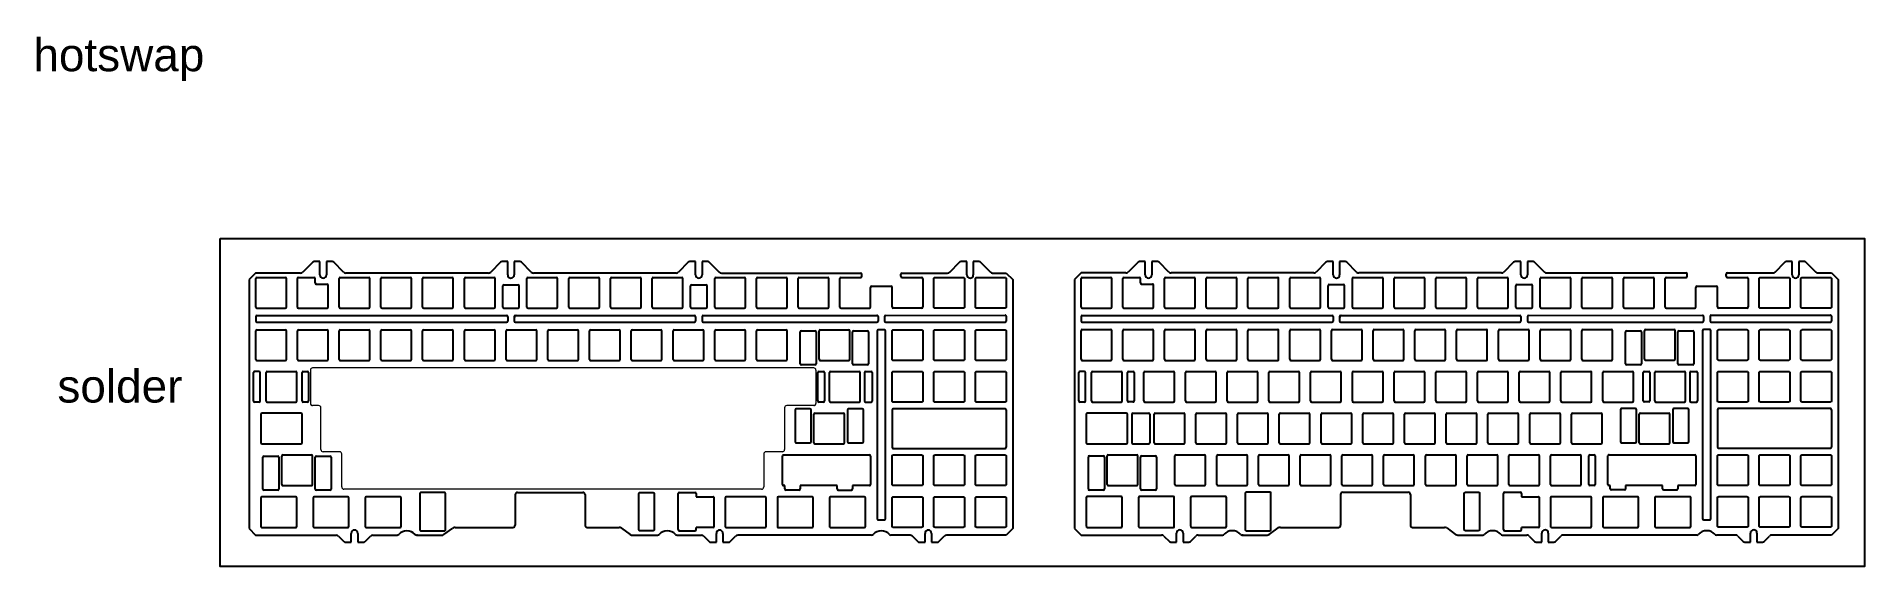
# Model space of a CAD drawing. Header units: inches. Extents: x -26 to 809, y 26 to 268.
import ezdxf

# ---------------------------------------------------------------- set-up
doc = ezdxf.new("R2010")
doc.units = ezdxf.units.IN
doc.header["$MEASUREMENT"] = 0
doc.layers.add('HOLE', color=10, linetype='Continuous')
doc.layers.add('최종보강', color=7, linetype='Continuous')
doc.styles.get("Standard").update_dxf_attribs({"font": 'Arial.ttf'})

msp = doc.modelspace()

# ---------------------------------------------------------------- texts
for s, p in [('hotswap', (-27.23, 251.77)), ('solder', (-16.26, 100.62))]:
    msp.add_text(s, height=15).set_placement(p)

# ---------------------------------------------------------------- linework, layer by layer
at = {"color": 7}
for p, q in [((350.96, 158.21), (350.96, 159.14)), ((368.77, 158.21), (368.77, 159.14)), ((355.51, 153.66), (364.22, 153.66)), ((364.77, 144.21), (364.77, 153.11)), ((369.32, 157.66), (378.22, 157.66)), ((378.77, 157.11), (378.77, 144.21)), ((741.55, 144.25), (741.55, 153.15)), ((746.1, 157.7), (755, 157.7)), ((755.55, 157.15), (755.55, 144.25)), ((378.22, 143.66), (365.32, 143.66)), ((755, 143.7), (742.1, 143.7)), ((364.77, 97.3), (364.77, 80.2)), ((416.87, 97.3), (416.87, 80.2)), ((108.75, 75.71), (108.75, 61.17)), ((354.96, 76.2), (354.96, 63.2)), ((485.53, 75.76), (485.53, 61.22)), ((731.73, 76.24), (731.73, 63.24)), ((192.7, 58.64), (192.7, 44.65)), ((224.61, 58.64), (224.61, 44.65)), ((315.81, 62.7), (315.26, 62.7)), ((322.35, 60.7), (316.35, 60.7)), ((339.72, 61.19), (339.72, 62.7)), ((569.48, 58.69), (569.48, 44.69)), ((601.38, 58.69), (601.38, 44.69)), ((692.58, 62.74), (692.04, 62.74)), ((699.13, 60.74), (693.13, 60.74)), ((716.5, 61.23), (716.5, 62.74))]:
    msp.add_line(p, q, dxfattribs=at)
for p, q in [((727.73, 158.25), (727.73, 159.18)), ((745.55, 158.25), (745.55, 159.18)), ((732.28, 153.7), (741, 153.7)), ((741.55, 97.34), (741.55, 80.24)), ((793.65, 97.34), (793.65, 80.24)), ((193.7, 59.64), (223.61, 59.64)), ((570.48, 59.69), (600.38, 59.69))]:
    msp.add_line(p, q)
at = {"color": 7, "linetype": 'Continuous', "lineweight": 0}
for p, q in [((99.23, 115.4), (99.23, 100.2)), ((328.98, 116.4), (100.23, 116.4)), ((329.98, 115.4), (329.98, 100.2)), ((102.99, 99.2), (100.23, 99.2)), ((103.99, 79.15), (103.99, 98.2)), ((315.69, 98.2), (315.69, 79.15)), ((328.98, 99.2), (316.69, 99.2)), ((112.52, 78.15), (104.99, 78.15)), ((113.52, 62.1), (113.52, 77.15)), ((306.17, 77.15), (306.17, 62.1)), ((314.69, 78.15), (307.17, 78.15)), ((305.17, 61.1), (114.52, 61.1))]:
    msp.add_line(p, q, dxfattribs=at)
at = {"color": 7, "linetype": 'Continuous', "lineweight": 25}
for p, q in [((314.76, 63.2), (314.76, 76.2)), ((315.26, 76.7), (354.46, 76.7)), ((691.54, 63.24), (691.54, 76.24)), ((692.04, 76.74), (731.23, 76.74)), ((267.14, 42.63), (267.14, 59.13)), ((267.64, 59.63), (274.76, 59.63)), ((275.26, 59.13), (275.26, 57.63)), ((315.76, 62.7), (315.85, 62.7)), ((315.85, 61.2), (315.85, 62.7)), ((339.72, 62.7), (322.85, 62.7)), ((322.85, 62.7), (322.85, 61.2)), ((354.46, 62.7), (346.73, 62.7)), ((346.73, 62.7), (346.73, 61.19)), ((643.91, 42.67), (643.91, 59.17)), ((644.41, 59.67), (651.53, 59.67)), ((652.03, 59.17), (652.03, 57.67)), ((692.54, 62.74), (692.63, 62.74)), ((692.63, 61.24), (692.63, 62.74)), ((716.5, 62.74), (699.63, 62.74)), ((699.63, 62.74), (699.63, 61.24)), ((731.23, 62.74), (723.5, 62.74)), ((723.5, 62.74), (723.5, 61.23)), ((275.26, 57.63), (283.02, 57.63)), ((652.03, 57.67), (659.79, 57.67)), ((267.64, 42.13), (274.76, 42.13)), ((275.26, 42.63), (275.26, 43.63)), ((283.02, 43.63), (275.26, 43.63)), ((644.41, 42.17), (651.53, 42.17)), ((652.03, 42.67), (652.03, 43.67)), ((659.79, 43.67), (652.03, 43.67))]:
    msp.add_line(p, q, dxfattribs=at)
msp.add_lwpolyline([(57.97, 175.39), (808.63, 175.39), (808.63, 25.86), (57.97, 25.86)], close=True)
at = {"color": 7}
for points in [[(397.27, 157.66, -0.414214), (397.82, 157.11), (397.82, 144.21, -0.414214), (397.27, 143.66), (384.37, 143.66, -0.414214), (383.82, 144.21), (383.82, 157.11, -0.414214), (384.37, 157.66)], [(416.32, 157.66, -0.414214), (416.87, 157.11), (416.87, 144.21, -0.414214), (416.32, 143.66), (403.42, 143.66, -0.414214), (402.87, 144.21), (402.87, 157.11, -0.414214), (403.42, 157.66)], [(774.05, 157.7, -0.414214), (774.6, 157.15), (774.6, 144.25, -0.414214), (774.05, 143.7), (761.15, 143.7, -0.414214), (760.6, 144.25), (760.6, 157.15, -0.414214), (761.15, 157.7)], [(793.1, 157.7, -0.414214), (793.65, 157.15), (793.65, 144.25, -0.414214), (793.1, 143.7), (780.2, 143.7, -0.414214), (779.65, 144.25), (779.65, 157.15, -0.414214), (780.2, 157.7)], [(364.77, 133.28, -0.414214), (365.32, 133.83), (378.22, 133.83, -0.414214), (378.77, 133.28), (378.77, 120.38, -0.414214), (378.22, 119.83), (365.32, 119.83, -0.414214), (364.77, 120.38)], [(397.27, 133.83, -0.414214), (397.82, 133.28), (397.82, 120.38, -0.414214), (397.27, 119.83), (384.37, 119.83, -0.414214), (383.82, 120.38), (383.82, 133.28, -0.414214), (384.37, 133.83)], [(416.32, 133.83, -0.414214), (416.87, 133.28), (416.87, 120.38, -0.414214), (416.32, 119.83), (403.42, 119.83, -0.414214), (402.87, 120.38), (402.87, 133.28, -0.414214), (403.42, 133.83)], [(741.55, 133.32, -0.414214), (742.1, 133.87), (755, 133.87, -0.414214), (755.55, 133.32), (755.55, 120.42, -0.414214), (755, 119.87), (742.1, 119.87, -0.414214), (741.55, 120.42)], [(774.05, 133.87, -0.414214), (774.6, 133.32), (774.6, 120.42, -0.414214), (774.05, 119.87), (761.15, 119.87, -0.414214), (760.6, 120.42), (760.6, 133.32, -0.414214), (761.15, 133.87)], [(793.1, 133.87, -0.414214), (793.65, 133.32), (793.65, 120.42, -0.414214), (793.1, 119.87), (780.2, 119.87, -0.414214), (779.65, 120.42), (779.65, 133.32, -0.414214), (780.2, 133.87)], [(364.77, 114.25, -0.414214), (365.32, 114.8), (378.22, 114.8, -0.414214), (378.77, 114.25), (378.77, 101.35, -0.414214), (378.22, 100.8), (365.32, 100.8, -0.414214), (364.77, 101.35)], [(397.27, 114.8, -0.414214), (397.82, 114.25), (397.82, 101.35, -0.414214), (397.27, 100.8), (384.37, 100.8, -0.414214), (383.82, 101.35), (383.82, 114.25, -0.414214), (384.37, 114.8)], [(416.32, 114.8, -0.414214), (416.87, 114.25), (416.87, 101.35, -0.414214), (416.32, 100.8), (403.42, 100.8, -0.414214), (402.87, 101.35), (402.87, 114.25, -0.414214), (403.42, 114.8)], [(741.55, 114.29, -0.414214), (742.1, 114.84), (755, 114.84, -0.414214), (755.55, 114.29), (755.55, 101.39, -0.414214), (755, 100.84), (742.1, 100.84, -0.414214), (741.55, 101.39)], [(774.05, 114.84, -0.414214), (774.6, 114.29), (774.6, 101.39, -0.414214), (774.05, 100.84), (761.15, 100.84, -0.414214), (760.6, 101.39), (760.6, 114.29, -0.414214), (761.15, 114.84)], [(793.1, 114.84, -0.414214), (793.65, 114.29), (793.65, 101.39, -0.414214), (793.1, 100.84), (780.2, 100.84, -0.414214), (779.65, 101.39), (779.65, 114.29, -0.414214), (780.2, 114.84)], [(364.77, 76.15, -0.414214), (365.32, 76.7), (378.22, 76.7, -0.414214), (378.77, 76.15), (378.77, 63.25, -0.414214), (378.22, 62.7), (365.32, 62.7, -0.414214), (364.77, 63.25)], [(397.27, 76.7, -0.414214), (397.82, 76.15), (397.82, 63.25, -0.414214), (397.27, 62.7), (384.37, 62.7, -0.414214), (383.82, 63.25), (383.82, 76.15, -0.414214), (384.37, 76.7)], [(416.32, 76.7, -0.414214), (416.87, 76.15), (416.87, 63.25, -0.414214), (416.32, 62.7), (403.42, 62.7, -0.414214), (402.87, 63.25), (402.87, 76.15, -0.414214), (403.42, 76.7)], [(741.55, 76.19, -0.414214), (742.1, 76.74), (755, 76.74, -0.414214), (755.55, 76.19), (755.55, 63.29, -0.414214), (755, 62.74), (742.1, 62.74, -0.414214), (741.55, 63.29)], [(774.05, 76.74, -0.414214), (774.6, 76.19), (774.6, 63.29, -0.414214), (774.05, 62.74), (761.15, 62.74, -0.414214), (760.6, 63.29), (760.6, 76.19, -0.414214), (761.15, 76.74)], [(793.1, 76.74, -0.414214), (793.65, 76.19), (793.65, 63.29, -0.414214), (793.1, 62.74), (780.2, 62.74, -0.414214), (779.65, 63.29), (779.65, 76.19, -0.414214), (780.2, 76.74)], [(364.77, 57.12, -0.414214), (365.32, 57.67), (378.22, 57.67, -0.414214), (378.77, 57.12), (378.77, 44.22, -0.414214), (378.22, 43.67), (365.32, 43.67, -0.414214), (364.77, 44.22)], [(397.27, 57.67, -0.414214), (397.82, 57.12), (397.82, 44.22, -0.414214), (397.27, 43.67), (384.37, 43.67, -0.414214), (383.82, 44.22), (383.82, 57.12, -0.414214), (384.37, 57.67)], [(416.32, 57.67, -0.414214), (416.87, 57.12), (416.87, 44.22, -0.414214), (416.32, 43.67), (403.42, 43.67, -0.414214), (402.87, 44.22), (402.87, 57.12, -0.414214), (403.42, 57.67)], [(741.55, 57.16, -0.414214), (742.1, 57.71), (755, 57.71, -0.414214), (755.55, 57.16), (755.55, 44.26, -0.414214), (755, 43.71), (742.1, 43.71, -0.414214), (741.55, 44.26)], [(774.05, 57.71, -0.414214), (774.6, 57.16), (774.6, 44.26, -0.414214), (774.05, 43.71), (761.15, 43.71, -0.414214), (760.6, 44.26), (760.6, 57.16, -0.414214), (761.15, 57.71)], [(793.1, 57.71, -0.414214), (793.65, 57.16), (793.65, 44.26, -0.414214), (793.1, 43.71), (780.2, 43.71, -0.414214), (779.65, 44.26), (779.65, 57.16, -0.414214), (780.2, 57.71)]]:
    msp.add_lwpolyline(points, format="xyb", close=True, dxfattribs=at)
for centre, radius, start, end in [((350.41, 159.14), 0.55, 0, 90), ((369.32, 159.14), 0.55, 90, 180), ((350.41, 158.21), 0.55, 270, 0), ((355.51, 153.11), 0.55, 90, 180), ((364.22, 153.11), 0.55, 0, 90), ((369.32, 158.21), 0.55, 180, 270), ((378.22, 157.11), 0.55, 0, 90), ((755, 157.15), 0.55, 0, 90), ((365.32, 144.21), 0.55, 180, 270), ((378.22, 144.21), 0.55, 270, 0), ((742.1, 144.25), 0.55, 180, 270), ((755, 144.25), 0.55, 270, 0), ((365.27, 97.3), 0.5, 90, 180), ((416.37, 97.3), 0.5, 0, 90), ((108.25, 75.71), 0.5, 0, 90), ((354.46, 76.2), 0.5, 0, 89.99994), ((365.27, 80.2), 0.5, 180, 270), ((416.37, 80.2), 0.5, 270, 0), ((485.03, 75.76), 0.5, 0, 90), ((731.23, 76.24), 0.5, 0, 89.99994), ((108.25, 61.17), 0.5, 270, 0), ((315.26, 63.2), 0.5, 180, 270), ((322.35, 61.2), 0.5, 270, 0), ((340.22, 61.19), 0.5, 180, 270), ((346.23, 61.19), 0.5, 270, 0), ((485.03, 61.22), 0.5, 270, 0), ((692.04, 63.24), 0.5, 180, 270), ((699.13, 61.24), 0.5, 270, 0), ((717, 61.23), 0.5, 180, 270), ((723, 61.23), 0.5, 270, 0), ((283.02, 57.13), 0.5, 359.99754, 90), ((659.79, 57.17), 0.5, 359.99754, 90), ((191.7, 44.65), 1, 270, 0), ((225.61, 44.65), 1, 180, 270), ((568.48, 44.69), 1, 270, 0), ((602.38, 44.69), 1, 180, 270)]:
    msp.add_arc(centre, radius, start, end, dxfattribs=at)
for centre, radius, start, end in [((727.18, 159.18), 0.55, 0, 90), ((746.1, 159.18), 0.55, 90, 180), ((727.18, 158.25), 0.55, 270, 0), ((732.28, 153.15), 0.55, 90, 180), ((741, 153.15), 0.55, 0, 90), ((746.1, 158.25), 0.55, 180, 270), ((742.05, 97.34), 0.5, 90, 180), ((793.15, 97.34), 0.5, 0, 90), ((742.05, 80.24), 0.5, 180, 270), ((793.15, 80.24), 0.5, 270, 0), ((193.7, 58.64), 1, 89.99729, 180), ((223.61, 58.64), 1, 0, 89.99729), ((570.48, 58.69), 1, 89.99729, 180), ((600.38, 58.69), 1, 0, 89.99729)]:
    msp.add_arc(centre, radius, start, end)
at = {"color": 7, "linetype": 'Continuous', "lineweight": 0}
for centre, start, end in [((100.23, 115.4), 90, 180), ((328.98, 115.4), 0, 90), ((100.23, 100.2), 180, 270), ((328.98, 100.2), 270, 0), ((102.99, 98.2), 0, 90), ((316.69, 98.2), 90, 180), ((104.99, 79.15), 180, 270), ((112.52, 77.15), 0, 90), ((307.17, 77.15), 90, 180), ((314.69, 79.15), 270, 0), ((114.52, 62.1), 180, 270), ((305.17, 62.1), 270, 0)]:
    msp.add_arc(centre, 1, start, end, dxfattribs=at)
at = {"color": 7, "linetype": 'Continuous', "lineweight": 25}
for centre, radius, start, end in [((315.26, 76.2), 0.5, 89.99994, 180), ((353.96, 75.7), 1, 89.46662, 90), ((692.04, 76.24), 0.5, 89.99994, 180), ((730.73, 75.74), 1, 89.46662, 90), ((267.64, 59.13), 0.5, 90, 180), ((274.76, 59.13), 0.5, 0, 90), ((644.41, 59.17), 0.5, 90, 180), ((651.53, 59.17), 0.5, 0, 90), ((267.64, 42.63), 0.5, 180, 270), ((274.76, 42.63), 0.5, 270, 0), ((644.41, 42.67), 0.5, 180, 270), ((651.53, 42.67), 0.5, 270, 0)]:
    msp.add_arc(centre, radius, start, end, dxfattribs=at)
at = {"color": 7, "lineweight": 25}
for centre, start, end in [((316.35, 61.2), 180, 270), ((354.46, 63.2), 270, 0), ((693.13, 61.24), 180, 270), ((731.23, 63.24), 270, 0)]:
    msp.add_arc(centre, 0.5, start, end, dxfattribs=at)
at = {"layer": 'Defpoints', "color": 7}
for p, q in [((74.23, 159.69), (71.23, 156.69)), ((94.75, 159.69), (74.23, 159.69)), ((100.28, 164.59), (95.81, 160.12)), ((103.57, 164.89), (100.98, 164.89)), ((103.57, 158.86), (103.57, 164.89)), ((109.16, 164.89), (106.57, 164.89)), ((106.57, 164.89), (106.57, 158.86)), ((114.33, 160.12), (109.86, 164.59)), ((180.47, 159.69), (115.39, 159.69)), ((186, 164.59), (181.53, 160.12)), ((189.29, 164.89), (186.71, 164.89)), ((189.29, 158.86), (189.29, 164.89)), ((194.88, 164.89), (192.29, 164.89)), ((192.29, 164.89), (192.29, 158.86)), ((200.06, 160.12), (195.59, 164.59)), ((266.2, 159.69), (201.12, 159.69)), ((271.73, 164.59), (267.26, 160.12)), ((275.02, 164.89), (272.43, 164.89)), ((275.02, 158.86), (275.02, 164.89)), ((280.61, 164.89), (278.02, 164.89)), ((278.02, 164.89), (278.02, 158.86)), ((281.31, 164.59), (285.78, 160.12)), ((286.84, 159.69), (350.41, 159.69)), ((369.32, 159.69), (390.02, 159.69)), ((391.08, 160.12), (395.55, 164.59)), ((398.84, 164.89), (396.26, 164.89)), ((398.84, 158.86), (398.84, 164.89)), ((404.43, 164.89), (401.84, 164.89)), ((401.84, 164.89), (401.84, 158.86)), ((405.14, 164.59), (409.61, 160.12)), ((410.67, 159.69), (416.89, 159.69)), ((416.89, 159.69), (419.89, 156.69)), ((451.01, 159.73), (448.01, 156.73)), ((471.52, 159.73), (451.01, 159.73)), ((477.05, 164.64), (472.58, 160.17)), ((480.35, 164.93), (477.76, 164.93)), ((480.35, 158.9), (480.35, 164.93)), ((485.93, 164.93), (483.35, 164.93)), ((483.35, 164.93), (483.35, 158.9)), ((491.11, 160.17), (486.64, 164.64)), ((557.25, 159.73), (492.17, 159.73)), ((562.78, 164.64), (558.31, 160.17)), ((566.07, 164.93), (563.48, 164.93)), ((566.07, 158.9), (566.07, 164.93)), ((571.66, 164.93), (569.07, 164.93)), ((569.07, 164.93), (569.07, 158.9)), ((576.83, 160.17), (572.36, 164.64)), ((642.97, 159.73), (577.89, 159.73)), ((648.5, 164.64), (644.03, 160.17)), ((651.8, 164.93), (649.21, 164.93)), ((651.8, 158.9), (651.8, 164.93)), ((657.38, 164.93), (654.8, 164.93)), ((654.8, 164.93), (654.8, 158.9)), ((658.09, 164.64), (662.56, 160.17)), ((663.62, 159.73), (727.18, 159.73)), ((746.1, 159.73), (766.8, 159.73)), ((767.86, 160.17), (772.33, 164.64)), ((775.62, 164.93), (773.03, 164.93)), ((775.62, 158.9), (775.62, 164.93)), ((781.21, 164.93), (778.62, 164.93)), ((778.62, 164.93), (778.62, 158.9)), ((781.91, 164.64), (786.38, 160.17)), ((787.44, 159.73), (793.67, 159.73)), ((793.67, 159.73), (796.67, 156.73)), ((71.23, 156.69), (71.23, 43.12)), ((74.26, 144.16), (74.26, 157.16)), ((74.76, 157.66), (87.76, 157.66)), ((88.26, 144.16), (88.26, 157.16)), ((93.26, 144.16), (93.26, 157.16)), ((93.76, 157.66), (100.86, 157.66)), ((101.36, 155.16), (101.36, 157.16)), ((101.86, 154.66), (106.86, 154.66)), ((107.36, 144.16), (107.36, 154.16)), ((112.36, 144.16), (112.36, 157.16)), ((112.86, 157.66), (125.86, 157.66)), ((126.36, 144.16), (126.36, 157.16)), ((131.41, 144.16), (131.41, 157.16)), ((131.91, 157.66), (144.91, 157.66)), ((145.41, 144.16), (145.41, 157.16)), ((150.46, 144.16), (150.46, 157.16)), ((150.96, 157.66), (163.96, 157.66)), ((164.46, 144.16), (164.46, 157.16)), ((169.51, 144.16), (169.51, 157.16)), ((170.01, 157.66), (183.01, 157.66)), ((183.51, 144.16), (183.51, 157.16)), ((187.01, 144.16), (187.01, 153.86)), ((187.51, 154.36), (194.08, 154.36)), ((194.58, 144.16), (194.58, 153.86)), ((198.08, 144.16), (198.08, 157.16)), ((198.58, 157.66), (211.58, 157.66)), ((212.08, 144.16), (212.08, 157.16)), ((217.13, 144.16), (217.13, 157.16)), ((217.63, 157.66), (230.63, 157.66)), ((231.13, 144.16), (231.13, 157.16)), ((236.18, 144.16), (236.18, 157.16)), ((236.68, 157.66), (249.68, 157.66)), ((250.18, 144.16), (250.18, 157.16)), ((255.23, 144.16), (255.23, 157.16)), ((255.73, 157.66), (268.73, 157.66)), ((269.23, 144.16), (269.23, 157.16)), ((272.74, 144.16), (272.74, 153.86)), ((273.24, 154.36), (279.8, 154.36)), ((280.3, 144.16), (280.3, 153.86)), ((283.81, 144.16), (283.81, 157.16)), ((284.31, 157.66), (297.31, 157.66)), ((297.81, 144.16), (297.81, 157.16)), ((302.86, 144.16), (302.86, 157.16)), ((303.36, 157.66), (316.36, 157.66)), ((316.86, 144.16), (316.86, 157.16)), ((321.91, 144.16), (321.91, 157.16)), ((322.41, 157.66), (335.41, 157.66)), ((335.91, 144.16), (335.91, 157.16)), ((340.96, 144.16), (340.96, 157.16)), ((341.46, 157.66), (350.41, 157.66)), ((354.96, 144.16), (354.96, 153.11)), ((419.89, 156.69), (419.89, 43.12)), ((448.01, 156.73), (448.01, 43.17)), ((451.03, 144.2), (451.03, 157.2)), ((451.53, 157.7), (464.53, 157.7)), ((465.03, 144.2), (465.03, 157.2)), ((470.03, 144.2), (470.03, 157.2)), ((470.53, 157.7), (477.63, 157.7)), ((478.13, 155.2), (478.13, 157.2)), ((478.63, 154.7), (483.63, 154.7)), ((484.13, 144.2), (484.13, 154.2)), ((489.13, 144.2), (489.13, 157.2)), ((489.63, 157.7), (502.63, 157.7)), ((503.13, 144.2), (503.13, 157.2)), ((508.18, 144.2), (508.18, 157.2)), ((508.68, 157.7), (521.68, 157.7)), ((522.18, 144.2), (522.18, 157.2)), ((527.23, 144.2), (527.23, 157.2)), ((527.73, 157.7), (540.73, 157.7)), ((541.23, 144.2), (541.23, 157.2)), ((546.28, 144.2), (546.28, 157.2)), ((546.78, 157.7), (559.78, 157.7)), ((560.28, 144.2), (560.28, 157.2)), ((563.79, 144.2), (563.79, 153.9)), ((564.29, 154.4), (570.85, 154.4)), ((571.35, 144.2), (571.35, 153.9)), ((574.86, 144.2), (574.86, 157.2)), ((575.36, 157.7), (588.36, 157.7)), ((588.86, 144.2), (588.86, 157.2)), ((593.91, 144.2), (593.91, 157.2)), ((594.41, 157.7), (607.41, 157.7)), ((607.91, 144.2), (607.91, 157.2)), ((612.96, 144.2), (612.96, 157.2)), ((613.46, 157.7), (626.46, 157.7)), ((626.96, 144.2), (626.96, 157.2)), ((632.01, 144.2), (632.01, 157.2)), ((632.51, 157.7), (645.51, 157.7)), ((646.01, 144.2), (646.01, 157.2)), ((649.51, 144.2), (649.51, 153.9)), ((650.01, 154.4), (656.58, 154.4)), ((657.08, 144.2), (657.08, 153.9)), ((660.58, 144.2), (660.58, 157.2)), ((661.08, 157.7), (674.08, 157.7)), ((674.58, 144.2), (674.58, 157.2)), ((679.63, 144.2), (679.63, 157.2)), ((680.13, 157.7), (693.13, 157.7)), ((693.63, 144.2), (693.63, 157.2)), ((698.68, 144.2), (698.68, 157.2)), ((699.18, 157.7), (712.18, 157.7)), ((712.68, 144.2), (712.68, 157.2)), ((717.73, 144.2), (717.73, 157.2)), ((718.23, 157.7), (727.18, 157.7)), ((731.73, 144.2), (731.73, 153.15)), ((796.67, 156.73), (796.67, 43.17)), ((74.76, 143.66), (87.76, 143.66)), ((93.76, 143.66), (106.86, 143.66)), ((112.86, 143.66), (125.86, 143.66)), ((131.91, 143.66), (144.91, 143.66)), ((150.96, 143.66), (163.96, 143.66)), ((170.01, 143.66), (183.01, 143.66)), ((187.51, 143.66), (194.08, 143.66)), ((198.58, 143.66), (211.58, 143.66)), ((217.63, 143.66), (230.63, 143.66)), ((236.68, 143.66), (249.68, 143.66)), ((255.73, 143.66), (268.73, 143.66)), ((273.24, 143.66), (279.8, 143.66)), ((284.31, 143.66), (297.31, 143.66)), ((303.36, 143.66), (316.36, 143.66)), ((322.41, 143.66), (335.41, 143.66)), ((341.46, 143.66), (354.46, 143.66)), ((451.53, 143.7), (464.53, 143.7)), ((470.53, 143.7), (483.63, 143.7)), ((489.63, 143.7), (502.63, 143.7)), ((508.68, 143.7), (521.68, 143.7)), ((527.73, 143.7), (540.73, 143.7)), ((546.78, 143.7), (559.78, 143.7)), ((564.29, 143.7), (570.85, 143.7)), ((575.36, 143.7), (588.36, 143.7)), ((594.41, 143.7), (607.41, 143.7)), ((613.46, 143.7), (626.46, 143.7)), ((632.51, 143.7), (645.51, 143.7)), ((650.01, 143.7), (656.58, 143.7)), ((661.08, 143.7), (674.08, 143.7)), ((680.13, 143.7), (693.13, 143.7)), ((699.18, 143.7), (712.18, 143.7)), ((718.23, 143.7), (731.23, 143.7)), ((74.26, 139.76), (74.26, 137.76)), ((74.76, 140.26), (188.79, 140.26)), ((74.76, 137.26), (188.79, 137.26)), ((74.76, 133.83), (87.76, 133.83)), ((93.81, 133.83), (106.81, 133.83)), ((112.86, 133.83), (125.86, 133.83)), ((131.91, 133.83), (144.91, 133.83)), ((150.96, 133.83), (163.96, 133.83)), ((170.01, 133.83), (183.01, 133.83)), ((189.06, 133.83), (202.06, 133.83)), ((189.29, 139.76), (189.29, 137.76)), ((192.29, 139.76), (192.29, 137.76)), ((192.79, 140.26), (274.52, 140.26)), ((192.79, 137.26), (274.52, 137.26)), ((208.11, 133.83), (221.11, 133.83)), ((227.16, 133.83), (240.16, 133.83)), ((246.21, 133.83), (259.21, 133.83)), ((265.26, 133.83), (278.26, 133.83)), ((275.02, 139.76), (275.02, 137.76)), ((278.02, 139.82), (278.02, 137.76)), ((278.52, 140.32), (357.87, 140.4)), ((278.52, 137.26), (357.87, 137.26)), ((284.31, 133.83), (297.31, 133.83)), ((303.36, 133.83), (316.36, 133.83)), ((331.93, 133.85), (344.93, 133.85)), ((358.37, 139.9), (358.37, 137.76)), ((361.27, 133.83), (358.46, 133.83)), ((361.37, 139.9), (361.37, 137.76)), ((361.87, 140.4), (416.37, 140.45)), ((361.87, 137.26), (416.37, 137.26)), ((416.87, 139.95), (416.87, 137.76)), ((451.03, 139.8), (451.03, 137.8)), ((451.53, 140.3), (565.57, 140.3)), ((451.53, 137.3), (565.57, 137.3)), ((451.53, 133.87), (464.53, 133.87)), ((470.58, 133.87), (483.58, 133.87)), ((489.63, 133.87), (502.63, 133.87)), ((508.68, 133.87), (521.68, 133.87)), ((527.73, 133.87), (540.73, 133.87)), ((546.78, 133.87), (559.78, 133.87)), ((565.83, 133.87), (578.83, 133.87)), ((566.07, 139.8), (566.07, 137.8)), ((569.07, 139.8), (569.07, 137.8)), ((569.57, 140.3), (651.3, 140.3)), ((569.57, 137.3), (651.3, 137.3)), ((584.88, 133.87), (597.88, 133.87)), ((603.93, 133.87), (616.93, 133.87)), ((622.98, 133.87), (635.98, 133.87)), ((642.03, 133.87), (655.03, 133.87)), ((651.8, 139.8), (651.8, 137.8)), ((654.8, 139.87), (654.8, 137.8)), ((655.29, 140.37), (734.64, 140.44)), ((655.3, 137.3), (734.64, 137.3)), ((661.08, 133.87), (674.08, 133.87)), ((680.13, 133.87), (693.13, 133.87)), ((708.71, 133.89), (721.71, 133.89)), ((735.14, 139.94), (735.14, 137.8)), ((738.05, 133.87), (735.24, 133.87)), ((738.14, 139.95), (738.14, 137.8)), ((738.64, 140.45), (793.14, 140.5)), ((738.64, 137.3), (793.15, 137.3)), ((793.65, 140), (793.65, 137.8)), ((74.26, 120.33), (74.26, 133.33)), ((88.26, 120.33), (88.26, 133.33)), ((93.31, 120.33), (93.31, 133.33)), ((107.31, 120.33), (107.31, 133.33)), ((112.36, 120.33), (112.36, 133.33)), ((126.36, 120.33), (126.36, 133.33)), ((131.41, 120.33), (131.41, 133.33)), ((145.41, 120.33), (145.41, 133.33)), ((150.46, 120.33), (150.46, 133.33)), ((164.46, 120.33), (164.46, 133.33)), ((169.51, 120.33), (169.51, 133.33)), ((183.51, 120.33), (183.51, 133.33)), ((188.56, 120.33), (188.56, 133.33)), ((202.56, 120.33), (202.56, 133.33)), ((207.61, 120.33), (207.61, 133.33)), ((221.61, 120.33), (221.61, 133.33)), ((226.66, 120.33), (226.66, 133.33)), ((240.66, 120.33), (240.66, 133.33)), ((245.71, 120.33), (245.71, 133.33)), ((259.71, 120.33), (259.71, 133.33)), ((264.76, 120.33), (264.76, 133.33)), ((278.76, 120.33), (278.76, 133.33)), ((283.81, 120.33), (283.81, 133.33)), ((297.81, 120.33), (297.81, 133.33)), ((302.86, 120.33), (302.86, 133.33)), ((316.86, 120.33), (316.86, 133.33)), ((331.43, 120.35), (331.43, 133.35)), ((345.43, 120.35), (345.43, 133.35)), ((357.96, 133.33), (357.96, 47.62)), ((361.77, 47.62), (361.77, 133.33)), ((451.03, 120.37), (451.03, 133.37)), ((465.03, 120.37), (465.03, 133.37)), ((470.08, 120.37), (470.08, 133.37)), ((484.08, 120.37), (484.08, 133.37)), ((489.13, 120.37), (489.13, 133.37)), ((503.13, 120.37), (503.13, 133.37)), ((508.18, 120.37), (508.18, 133.37)), ((522.18, 120.37), (522.18, 133.37)), ((527.23, 120.37), (527.23, 133.37)), ((541.23, 120.37), (541.23, 133.37)), ((546.28, 120.37), (546.28, 133.37)), ((560.28, 120.37), (560.28, 133.37)), ((565.33, 120.37), (565.33, 133.37)), ((579.33, 120.37), (579.33, 133.37)), ((584.38, 120.37), (584.38, 133.37)), ((598.38, 120.37), (598.38, 133.37)), ((603.43, 120.37), (603.43, 133.37)), ((617.43, 120.37), (617.43, 133.37)), ((622.48, 120.37), (622.48, 133.37)), ((636.48, 120.37), (636.48, 133.37)), ((641.53, 120.37), (641.53, 133.37)), ((655.53, 120.37), (655.53, 133.37)), ((660.58, 120.37), (660.58, 133.37)), ((674.58, 120.37), (674.58, 133.37)), ((679.63, 120.37), (679.63, 133.37)), ((693.63, 120.37), (693.63, 133.37)), ((708.21, 120.39), (708.21, 133.39)), ((722.21, 120.39), (722.21, 133.39)), ((734.74, 133.37), (734.74, 47.67)), ((738.55, 47.67), (738.55, 133.37)), ((74.76, 119.83), (87.76, 119.83)), ((93.81, 119.83), (106.81, 119.83)), ((112.86, 119.83), (125.86, 119.83)), ((131.91, 119.83), (144.91, 119.83)), ((150.96, 119.83), (163.96, 119.83)), ((170.01, 119.83), (183.01, 119.83)), ((189.06, 119.83), (202.06, 119.83)), ((208.11, 119.83), (221.11, 119.83)), ((227.16, 119.83), (240.16, 119.83)), ((246.21, 119.83), (259.21, 119.83)), ((265.26, 119.83), (278.26, 119.83)), ((284.31, 119.83), (297.31, 119.83)), ((303.36, 119.83), (316.36, 119.83)), ((331.93, 119.85), (344.93, 119.85)), ((451.53, 119.87), (464.53, 119.87)), ((470.58, 119.87), (483.58, 119.87)), ((489.63, 119.87), (502.63, 119.87)), ((508.68, 119.87), (521.68, 119.87)), ((527.73, 119.87), (540.73, 119.87)), ((546.78, 119.87), (559.78, 119.87)), ((565.83, 119.87), (578.83, 119.87)), ((584.88, 119.87), (597.88, 119.87)), ((603.93, 119.87), (616.93, 119.87)), ((622.98, 119.87), (635.98, 119.87)), ((642.03, 119.87), (655.03, 119.87)), ((661.08, 119.87), (674.08, 119.87)), ((680.13, 119.87), (693.13, 119.87)), ((708.71, 119.89), (721.71, 119.89)), ((73.23, 101.3), (73.23, 114.3)), ((75.73, 114.8), (73.73, 114.8)), ((76.23, 101.3), (76.23, 114.3)), ((79.02, 101.3), (79.02, 114.3)), ((79.52, 114.8), (92.52, 114.8)), ((93.02, 101.3), (93.02, 114.3)), ((95.42, 101.33), (95.42, 114.27)), ((95.92, 114.77), (97.92, 114.77)), ((98.42, 114.27), (98.42, 101.33)), ((330.89, 101.36), (330.89, 114.3)), ((331.39, 114.8), (333.39, 114.8)), ((333.89, 114.3), (333.89, 101.36)), ((336.19, 101.3), (336.19, 114.3)), ((336.69, 114.8), (349.69, 114.8)), ((350.19, 101.3), (350.19, 114.3)), ((352.19, 114.3), (352.19, 101.3)), ((352.69, 114.8), (355.19, 114.8)), ((355.69, 114.3), (355.69, 101.3)), ((450.01, 101.34), (450.01, 114.34)), ((452.51, 114.84), (450.51, 114.84)), ((453.01, 101.34), (453.01, 114.34)), ((455.8, 101.34), (455.8, 114.34)), ((456.3, 114.84), (469.3, 114.84)), ((469.8, 101.34), (469.8, 114.34)), ((472.2, 101.37), (472.2, 114.31)), ((472.7, 114.81), (474.7, 114.81)), ((475.2, 114.31), (475.2, 101.37)), ((479.61, 101.34), (479.61, 114.34)), ((480.11, 114.84), (493.11, 114.84)), ((493.61, 101.34), (493.61, 114.34)), ((498.66, 101.34), (498.66, 114.34)), ((499.16, 114.84), (512.16, 114.84)), ((512.66, 101.34), (512.66, 114.34)), ((517.71, 101.34), (517.71, 114.34)), ((518.21, 114.84), (531.21, 114.84)), ((531.71, 101.34), (531.71, 114.34)), ((536.76, 101.34), (536.76, 114.34)), ((537.26, 114.84), (550.26, 114.84)), ((550.76, 101.34), (550.76, 114.34)), ((555.81, 101.34), (555.81, 114.34)), ((556.31, 114.84), (569.31, 114.84)), ((569.81, 101.34), (569.81, 114.34)), ((574.86, 101.34), (574.86, 114.34)), ((575.36, 114.84), (588.36, 114.84)), ((588.86, 101.34), (588.86, 114.34)), ((593.91, 101.34), (593.91, 114.34)), ((594.41, 114.84), (607.41, 114.84)), ((607.91, 101.34), (607.91, 114.34)), ((612.96, 101.34), (612.96, 114.34)), ((613.46, 114.84), (626.46, 114.84)), ((626.96, 101.34), (626.96, 114.34)), ((632.01, 101.34), (632.01, 114.34)), ((632.51, 114.84), (645.51, 114.84)), ((646.01, 101.34), (646.01, 114.34)), ((651.06, 101.34), (651.06, 114.34)), ((651.56, 114.84), (664.56, 114.84)), ((665.06, 101.34), (665.06, 114.34)), ((670.11, 101.34), (670.11, 114.34)), ((670.61, 114.84), (683.61, 114.84)), ((684.11, 101.34), (684.11, 114.34)), ((689.16, 101.34), (689.16, 114.34)), ((689.66, 114.84), (702.66, 114.84)), ((703.16, 101.34), (703.16, 114.34)), ((707.67, 101.4), (707.67, 114.34)), ((708.17, 114.84), (710.17, 114.84)), ((710.67, 114.34), (710.67, 101.4)), ((712.97, 101.34), (712.97, 114.34)), ((713.47, 114.84), (726.47, 114.84)), ((726.97, 101.34), (726.97, 114.34)), ((728.97, 114.34), (728.97, 101.34)), ((729.47, 114.84), (731.97, 114.84)), ((732.47, 114.34), (732.47, 101.34)), ((75.73, 100.8), (73.73, 100.8)), ((79.52, 100.8), (92.52, 100.8)), ((97.92, 100.83), (95.92, 100.83)), ((333.39, 100.86), (331.39, 100.86)), ((336.69, 100.8), (349.69, 100.8)), ((352.69, 100.8), (355.19, 100.8)), ((452.51, 100.84), (450.51, 100.84)), ((456.3, 100.84), (469.3, 100.84)), ((474.7, 100.87), (472.7, 100.87)), ((480.11, 100.84), (493.11, 100.84)), ((499.16, 100.84), (512.16, 100.84)), ((518.21, 100.84), (531.21, 100.84)), ((537.26, 100.84), (550.26, 100.84)), ((556.31, 100.84), (569.31, 100.84)), ((575.36, 100.84), (588.36, 100.84)), ((594.41, 100.84), (607.41, 100.84)), ((613.46, 100.84), (626.46, 100.84)), ((632.51, 100.84), (645.51, 100.84)), ((651.56, 100.84), (664.56, 100.84)), ((670.61, 100.84), (683.61, 100.84)), ((689.66, 100.84), (702.66, 100.84)), ((710.17, 100.9), (708.17, 100.9)), ((713.47, 100.84), (726.47, 100.84)), ((729.47, 100.84), (731.97, 100.84)), ((76.64, 95.25), (76.64, 82.25)), ((94.9, 95.75), (77.14, 95.75)), ((95.4, 82.25), (95.4, 95.25)), ((329.05, 82.25), (329.05, 95.25)), ((329.55, 95.75), (342.55, 95.75)), ((343.05, 82.25), (343.05, 95.25)), ((416.37, 97.8), (365.27, 97.8)), ((453.41, 95.29), (453.41, 82.29)), ((471.68, 95.79), (453.91, 95.79)), ((472.18, 82.29), (472.18, 95.29)), ((474.18, 95.29), (474.18, 82.29)), ((474.68, 95.79), (481.87, 95.79)), ((482.37, 95.29), (482.37, 82.29)), ((484.37, 82.29), (484.37, 95.29)), ((484.87, 95.79), (497.87, 95.79)), ((498.37, 82.29), (498.37, 95.29)), ((503.42, 82.29), (503.42, 95.29)), ((503.92, 95.79), (516.92, 95.79)), ((517.42, 82.29), (517.42, 95.29)), ((522.47, 82.29), (522.47, 95.29)), ((522.97, 95.79), (535.97, 95.79)), ((536.47, 82.29), (536.47, 95.29)), ((541.52, 82.29), (541.52, 95.29)), ((542.02, 95.79), (555.02, 95.79)), ((555.52, 82.29), (555.52, 95.29)), ((560.57, 82.29), (560.57, 95.29)), ((561.07, 95.79), (574.07, 95.79)), ((574.57, 82.29), (574.57, 95.29)), ((579.62, 82.29), (579.62, 95.29)), ((580.12, 95.79), (593.12, 95.79)), ((593.62, 82.29), (593.62, 95.29)), ((598.67, 82.29), (598.67, 95.29)), ((599.17, 95.79), (612.17, 95.79)), ((612.67, 82.29), (612.67, 95.29)), ((617.72, 82.29), (617.72, 95.29)), ((618.22, 95.79), (631.22, 95.79)), ((631.72, 82.29), (631.72, 95.29)), ((636.77, 82.29), (636.77, 95.29)), ((637.27, 95.79), (650.27, 95.79)), ((650.77, 82.29), (650.77, 95.29)), ((655.82, 82.29), (655.82, 95.29)), ((656.32, 95.79), (669.32, 95.79)), ((669.82, 82.29), (669.82, 95.29)), ((674.87, 82.29), (674.87, 95.29)), ((675.37, 95.79), (688.37, 95.79)), ((688.87, 82.29), (688.87, 95.29)), ((705.83, 82.29), (705.83, 95.29)), ((706.33, 95.79), (719.33, 95.79)), ((719.83, 82.29), (719.83, 95.29)), ((793.15, 97.84), (742.05, 97.84)), ((77.14, 81.75), (94.9, 81.75)), ((86.16, 63.2), (86.16, 76.2)), ((86.66, 76.7), (99.66, 76.7)), ((100.16, 63.2), (100.16, 76.2)), ((329.55, 81.75), (342.55, 81.75)), ((365.27, 79.7), (416.37, 79.7)), ((453.91, 81.79), (471.68, 81.79)), ((462.94, 63.24), (462.94, 76.24)), ((463.44, 76.74), (476.44, 76.74)), ((474.68, 81.79), (481.87, 81.79)), ((476.94, 63.24), (476.94, 76.24)), ((484.87, 81.79), (497.87, 81.79)), ((493.9, 63.24), (493.9, 76.24)), ((494.4, 76.74), (507.4, 76.74)), ((503.92, 81.79), (516.92, 81.79)), ((507.9, 63.24), (507.9, 76.24)), ((512.95, 63.24), (512.95, 76.24)), ((513.45, 76.74), (526.45, 76.74)), ((522.97, 81.79), (535.97, 81.79)), ((526.95, 63.24), (526.95, 76.24)), ((532, 63.24), (532, 76.24)), ((532.5, 76.74), (545.5, 76.74)), ((542.02, 81.79), (555.02, 81.79)), ((546, 63.24), (546, 76.24)), ((551.05, 63.24), (551.05, 76.24)), ((551.55, 76.74), (564.55, 76.74)), ((561.07, 81.79), (574.07, 81.79)), ((565.05, 63.24), (565.05, 76.24)), ((570.1, 63.24), (570.1, 76.24)), ((570.6, 76.74), (583.6, 76.74)), ((580.12, 81.79), (593.12, 81.79)), ((584.1, 63.24), (584.1, 76.24)), ((589.15, 63.24), (589.15, 76.24)), ((589.65, 76.74), (602.65, 76.74)), ((599.17, 81.79), (612.17, 81.79)), ((603.15, 63.24), (603.15, 76.24)), ((608.2, 63.24), (608.2, 76.24)), ((608.7, 76.74), (621.7, 76.74)), ((618.22, 81.79), (631.22, 81.79)), ((622.2, 63.24), (622.2, 76.24)), ((627.25, 63.24), (627.25, 76.24)), ((627.75, 76.74), (640.75, 76.74)), ((637.27, 81.79), (650.27, 81.79)), ((641.25, 63.24), (641.25, 76.24)), ((646.3, 63.24), (646.3, 76.24)), ((646.8, 76.74), (659.8, 76.74)), ((656.32, 81.79), (669.32, 81.79)), ((660.3, 63.24), (660.3, 76.24)), ((665.35, 63.24), (665.35, 76.24)), ((665.85, 76.74), (678.85, 76.74)), ((675.37, 81.79), (688.37, 81.79)), ((679.35, 63.24), (679.35, 76.24)), ((682.75, 63.3), (682.75, 76.24)), ((683.25, 76.74), (685.25, 76.74)), ((685.75, 76.24), (685.75, 63.3)), ((706.33, 81.79), (719.33, 81.79)), ((742.05, 79.74), (793.15, 79.74)), ((86.66, 62.7), (99.66, 62.7)), ((340.22, 60.69), (346.23, 60.69)), ((463.44, 62.74), (476.44, 62.74)), ((494.4, 62.74), (507.4, 62.74)), ((513.45, 62.74), (526.45, 62.74)), ((532.5, 62.74), (545.5, 62.74)), ((551.55, 62.74), (564.55, 62.74)), ((570.6, 62.74), (583.6, 62.74)), ((589.65, 62.74), (602.65, 62.74)), ((608.7, 62.74), (621.7, 62.74)), ((627.75, 62.74), (640.75, 62.74)), ((646.8, 62.74), (659.8, 62.74)), ((665.85, 62.74), (678.85, 62.74)), ((685.25, 62.8), (683.25, 62.8)), ((717, 60.73), (723, 60.73)), ((76.63, 57.15), (76.63, 44.15)), ((92.52, 57.65), (77.13, 57.65)), ((93.02, 44.15), (93.02, 57.15)), ((100.44, 57.15), (100.44, 44.15)), ((116.33, 57.65), (100.94, 57.65)), ((116.83, 44.15), (116.83, 57.15)), ((124.25, 57.15), (124.25, 44.15)), ((140.14, 57.65), (124.75, 57.65)), ((140.64, 44.15), (140.64, 57.15)), ((283.52, 44.13), (283.52, 57.13)), ((288.57, 57.14), (288.57, 44.14)), ((306.83, 57.64), (289.07, 57.64)), ((307.33, 44.14), (307.33, 57.14)), ((312.38, 57.14), (312.38, 44.14)), ((328.26, 57.64), (312.88, 57.64)), ((328.76, 44.14), (328.76, 57.14)), ((336.19, 57.14), (336.19, 44.14)), ((352.07, 57.64), (336.69, 57.64)), ((352.57, 44.14), (352.57, 57.14)), ((453.41, 57.19), (453.41, 44.19)), ((469.29, 57.69), (453.91, 57.69)), ((469.79, 44.19), (469.79, 57.19)), ((477.22, 57.19), (477.22, 44.19)), ((493.1, 57.69), (477.72, 57.69)), ((493.6, 44.19), (493.6, 57.19)), ((501.03, 57.19), (501.03, 44.19)), ((516.91, 57.69), (501.53, 57.69)), ((517.41, 44.19), (517.41, 57.19)), ((660.29, 44.17), (660.29, 57.17)), ((665.34, 57.18), (665.34, 44.18)), ((683.6, 57.68), (665.84, 57.68)), ((684.1, 44.18), (684.1, 57.18)), ((689.15, 57.18), (689.15, 44.18)), ((705.03, 57.68), (689.65, 57.68)), ((705.53, 44.18), (705.53, 57.18)), ((712.96, 57.18), (712.96, 44.18)), ((728.84, 57.68), (713.46, 57.68)), ((729.34, 44.18), (729.34, 57.18)), ((71.23, 43.12), (74.23, 40.12)), ((77.13, 43.65), (92.52, 43.65)), ((100.94, 43.65), (116.33, 43.65)), ((124.75, 43.65), (140.14, 43.65)), ((149.19, 44.65), (149.19, 44.65)), ((160.17, 40.41), (164.22, 43.36)), ((165.25, 43.65), (191.7, 43.65)), ((225.61, 43.65), (240.15, 43.65)), ((241.18, 43.36), (245.23, 40.41)), ((289.07, 43.64), (306.83, 43.64)), ((312.88, 43.64), (328.26, 43.64)), ((336.69, 43.64), (352.07, 43.64)), ((358.46, 47.12), (361.27, 47.12)), ((419.89, 43.12), (416.89, 40.12)), ((448.01, 43.17), (451.01, 40.17)), ((453.91, 43.69), (469.29, 43.69)), ((477.72, 43.69), (493.1, 43.69)), ((501.53, 43.69), (516.91, 43.69)), ((525.97, 44.69), (525.97, 44.69)), ((536.95, 40.46), (540.99, 43.4)), ((542.03, 43.69), (568.48, 43.69)), ((602.38, 43.69), (616.92, 43.69)), ((617.96, 43.4), (622.01, 40.46)), ((665.84, 43.68), (683.6, 43.68)), ((689.65, 43.68), (705.03, 43.68)), ((713.46, 43.68), (728.84, 43.68)), ((735.24, 47.17), (738.05, 47.17)), ((796.67, 43.17), (793.67, 40.17)), ((74.23, 40.12), (111.04, 40.12)), ((112.1, 39.68), (114.56, 37.22)), ((115.27, 36.92), (117.86, 36.92)), ((117.86, 36.92), (117.86, 40.95)), ((120.86, 40.95), (120.86, 36.92)), ((120.86, 36.92), (123.44, 36.92)), ((124.15, 37.22), (126.62, 39.68)), ((127.68, 40.12), (138.79, 40.12)), ((148.19, 40.12), (147.74, 40.12)), ((147.74, 40.12), (159.14, 40.12)), ((246.27, 40.12), (257.67, 40.12)), ((266.61, 40.12), (277.72, 40.12)), ((278.78, 39.68), (281.25, 37.22)), ((281.96, 36.92), (284.54, 36.92)), ((284.54, 36.92), (284.54, 40.95)), ((287.54, 40.95), (287.54, 36.92)), ((287.54, 36.92), (290.13, 36.92)), ((290.84, 37.22), (293.31, 39.68)), ((355.39, 40.12), (294.37, 40.12)), ((372.97, 40.12), (364.34, 40.12)), ((374.03, 39.68), (376.5, 37.22)), ((377.21, 36.92), (379.79, 36.92)), ((379.79, 36.92), (379.79, 40.95)), ((382.79, 40.95), (382.79, 36.92)), ((382.79, 36.92), (385.38, 36.92)), ((386.09, 37.22), (388.56, 39.68)), ((416.89, 40.12), (389.62, 40.12)), ((451.01, 40.17), (487.81, 40.17)), ((488.87, 39.73), (491.34, 37.26)), ((492.05, 36.97), (494.63, 36.97)), ((494.63, 36.97), (494.63, 40.99)), ((497.63, 40.99), (497.63, 36.97)), ((497.63, 36.97), (500.22, 36.97)), ((500.93, 37.26), (503.39, 39.73)), ((504.45, 40.17), (515.57, 40.17)), ((524.97, 40.17), (524.51, 40.17)), ((524.51, 40.17), (535.91, 40.17)), ((623.04, 40.17), (634.44, 40.17)), ((643.39, 40.17), (654.5, 40.17)), ((655.56, 39.73), (658.03, 37.26)), ((658.73, 36.97), (661.32, 36.97)), ((661.32, 36.97), (661.32, 40.99)), ((664.32, 40.99), (664.32, 36.97)), ((664.32, 36.97), (666.91, 36.97)), ((667.61, 37.26), (670.08, 39.73)), ((732.17, 40.17), (671.14, 40.17)), ((749.75, 40.17), (741.11, 40.17)), ((750.81, 39.73), (753.28, 37.26)), ((753.98, 36.97), (756.57, 36.97)), ((756.57, 36.97), (756.57, 40.99)), ((759.57, 40.99), (759.57, 36.97)), ((759.57, 36.97), (762.16, 36.97)), ((762.86, 37.26), (765.33, 39.73)), ((793.67, 40.17), (766.39, 40.17))]:
    msp.add_line(p, q, dxfattribs=at)
for centre, radius, start, end in [((94.75, 161.19), 1.5, 270, 315), ((100.98, 163.89), 1, 90, 135), ((105.07, 158.86), 1.5, 180, 0), ((109.16, 163.89), 1, 45, 90), ((115.39, 161.19), 1.5, 225, 270), ((180.47, 161.19), 1.5, 270, 315), ((186.71, 163.89), 1, 90, 135), ((190.79, 158.86), 1.5, 180, 0), ((194.88, 163.89), 1, 45, 90), ((201.12, 161.19), 1.5, 225, 270), ((266.2, 161.19), 1.5, 270, 315), ((272.43, 163.89), 1, 90, 135), ((276.52, 158.86), 1.5, 180, 0), ((280.61, 163.89), 1, 45, 90), ((286.84, 161.19), 1.5, 225, 270), ((390.02, 161.19), 1.5, 270, 315), ((396.26, 163.89), 1, 90, 135), ((400.34, 158.86), 1.5, 180, 0), ((404.43, 163.89), 1, 45, 90), ((410.67, 161.19), 1.5, 225, 270), ((471.52, 161.23), 1.5, 270, 315), ((477.76, 163.93), 1, 90, 135), ((481.85, 158.9), 1.5, 180, 0), ((485.93, 163.93), 1, 45, 90), ((492.17, 161.23), 1.5, 225, 270), ((557.25, 161.23), 1.5, 270, 315), ((563.48, 163.93), 1, 90, 135), ((567.57, 158.9), 1.5, 180, 0), ((571.66, 163.93), 1, 45, 90), ((577.89, 161.23), 1.5, 225, 270), ((642.97, 161.23), 1.5, 270, 315), ((649.21, 163.93), 1, 90, 135), ((653.3, 158.9), 1.5, 180, 0), ((657.38, 163.93), 1, 45, 90), ((663.62, 161.23), 1.5, 225, 270), ((766.8, 161.23), 1.5, 270, 315), ((773.03, 163.93), 1, 90, 135), ((777.12, 158.9), 1.5, 180, 0), ((781.21, 163.93), 1, 45, 90), ((787.44, 161.23), 1.5, 225, 270), ((74.76, 157.16), 0.5, 90, 180), ((87.76, 157.16), 0.5, 0, 90), ((93.76, 157.16), 0.5, 90, 180), ((100.86, 157.16), 0.5, 0, 90), ((101.86, 155.16), 0.5, 180, 270), ((106.86, 154.16), 0.5, 360, 90), ((112.86, 157.16), 0.5, 90, 180), ((125.86, 157.16), 0.5, 0, 90), ((131.91, 157.16), 0.5, 90, 180), ((144.91, 157.16), 0.5, 0, 90), ((150.96, 157.16), 0.5, 90, 180), ((163.96, 157.16), 0.5, 0, 90), ((170.01, 157.16), 0.5, 90, 180), ((183.01, 157.16), 0.5, 0, 90), ((187.51, 153.86), 0.5, 90, 180), ((194.08, 153.86), 0.5, 0, 90), ((198.58, 157.16), 0.5, 90, 180), ((211.58, 157.16), 0.5, 0, 90), ((217.63, 157.16), 0.5, 90, 180), ((230.63, 157.16), 0.5, 0, 90), ((236.68, 157.16), 0.5, 90, 180), ((249.68, 157.16), 0.5, 0, 90), ((255.73, 157.16), 0.5, 90, 180), ((268.73, 157.16), 0.5, 0, 90), ((273.24, 153.86), 0.5, 90, 180), ((279.8, 153.86), 0.5, 0, 90), ((284.31, 157.16), 0.5, 90, 180), ((297.31, 157.16), 0.5, 0, 90), ((303.36, 157.16), 0.5, 90, 180), ((316.36, 157.16), 0.5, 0, 90), ((322.41, 157.16), 0.5, 90, 180), ((335.41, 157.16), 0.5, 0, 90), ((341.46, 157.16), 0.5, 90, 180), ((451.53, 157.2), 0.5, 90, 180), ((464.53, 157.2), 0.5, 0, 90), ((470.53, 157.2), 0.5, 90, 180), ((477.63, 157.2), 0.5, 0, 90), ((478.63, 155.2), 0.5, 180, 270), ((483.63, 154.2), 0.5, 0, 90), ((489.63, 157.2), 0.5, 90, 180), ((502.63, 157.2), 0.5, 0, 90), ((508.68, 157.2), 0.5, 90, 180), ((521.68, 157.2), 0.5, 0, 90), ((527.73, 157.2), 0.5, 90, 180), ((540.73, 157.2), 0.5, 0, 90), ((546.78, 157.2), 0.5, 90, 180), ((559.78, 157.2), 0.5, 0, 90), ((564.29, 153.9), 0.5, 90, 180), ((570.85, 153.9), 0.5, 0, 90), ((575.36, 157.2), 0.5, 90, 180), ((588.36, 157.2), 0.5, 0, 90), ((594.41, 157.2), 0.5, 90, 180), ((607.41, 157.2), 0.5, 0, 90), ((613.46, 157.2), 0.5, 90, 180), ((626.46, 157.2), 0.5, 0, 90), ((632.51, 157.2), 0.5, 90, 180), ((645.51, 157.2), 0.5, 0, 90), ((650.01, 153.9), 0.5, 90, 180), ((656.58, 153.9), 0.5, 0, 90), ((661.08, 157.2), 0.5, 90, 180), ((674.08, 157.2), 0.5, 0, 90), ((680.13, 157.2), 0.5, 90, 180), ((693.13, 157.2), 0.5, 0, 90), ((699.18, 157.2), 0.5, 90, 180), ((712.18, 157.2), 0.5, 0, 90), ((718.23, 157.2), 0.5, 90, 180), ((74.76, 144.16), 0.5, 180, 270), ((87.76, 144.16), 0.5, 270, 0), ((93.76, 144.16), 0.5, 180, 270), ((106.86, 144.16), 0.5, 270, 360), ((112.86, 144.16), 0.5, 180, 270), ((125.86, 144.16), 0.5, 270, 0), ((131.91, 144.16), 0.5, 180, 270), ((144.91, 144.16), 0.5, 270, 0), ((150.96, 144.16), 0.5, 180, 270), ((163.96, 144.16), 0.5, 270, 0), ((170.01, 144.16), 0.5, 180, 270), ((183.01, 144.16), 0.5, 270, 0), ((187.51, 144.16), 0.5, 180, 270), ((194.08, 144.16), 0.5, 270, 0), ((198.58, 144.16), 0.5, 180, 270), ((211.58, 144.16), 0.5, 270, 0), ((217.63, 144.16), 0.5, 180, 270), ((230.63, 144.16), 0.5, 270, 0), ((236.68, 144.16), 0.5, 180, 270), ((249.68, 144.16), 0.5, 270, 0), ((255.73, 144.16), 0.5, 180, 270), ((268.73, 144.16), 0.5, 270, 0), ((273.24, 144.16), 0.5, 180, 270), ((279.8, 144.16), 0.5, 270, 0), ((284.31, 144.16), 0.5, 180, 270), ((297.31, 144.16), 0.5, 270, 0), ((303.36, 144.16), 0.5, 180, 270), ((316.36, 144.16), 0.5, 270, 0), ((322.41, 144.16), 0.5, 180, 270), ((335.41, 144.16), 0.5, 270, 0), ((341.46, 144.16), 0.5, 180, 270), ((354.46, 144.16), 0.5, 270, 0), ((451.53, 144.2), 0.5, 180, 270), ((464.53, 144.2), 0.5, 270, 0), ((470.53, 144.2), 0.5, 180, 270), ((483.63, 144.2), 0.5, 270, 0), ((489.63, 144.2), 0.5, 180, 270), ((502.63, 144.2), 0.5, 270, 0), ((508.68, 144.2), 0.5, 180, 270), ((521.68, 144.2), 0.5, 270, 0), ((527.73, 144.2), 0.5, 180, 270), ((540.73, 144.2), 0.5, 270, 0), ((546.78, 144.2), 0.5, 180, 270), ((559.78, 144.2), 0.5, 270, 0), ((564.29, 144.2), 0.5, 180, 270), ((570.85, 144.2), 0.5, 270, 0), ((575.36, 144.2), 0.5, 180, 270), ((588.36, 144.2), 0.5, 270, 0), ((594.41, 144.2), 0.5, 180, 270), ((607.41, 144.2), 0.5, 270, 0), ((613.46, 144.2), 0.5, 180, 270), ((626.46, 144.2), 0.5, 270, 0), ((632.51, 144.2), 0.5, 180, 270), ((645.51, 144.2), 0.5, 270, 0), ((650.01, 144.2), 0.5, 180, 270), ((656.58, 144.2), 0.5, 270, 0), ((661.08, 144.2), 0.5, 180, 270), ((674.08, 144.2), 0.5, 270, 0), ((680.13, 144.2), 0.5, 180, 270), ((693.13, 144.2), 0.5, 270, 0), ((699.18, 144.2), 0.5, 180, 270), ((712.18, 144.2), 0.5, 270, 0), ((718.23, 144.2), 0.5, 180, 270), ((731.23, 144.2), 0.5, 270, 0), ((74.76, 139.76), 0.5, 90, 180), ((74.76, 137.76), 0.5, 180, 270), ((74.76, 133.33), 0.5, 90, 180), ((87.76, 133.33), 0.5, 0, 90), ((93.81, 133.33), 0.5, 90, 180), ((106.81, 133.33), 0.5, 0, 90), ((112.86, 133.33), 0.5, 90, 180), ((125.86, 133.33), 0.5, 0, 90), ((131.91, 133.33), 0.5, 90, 180), ((144.91, 133.33), 0.5, 0, 90), ((150.96, 133.33), 0.5, 90, 180), ((163.96, 133.33), 0.5, 0, 90), ((170.01, 133.33), 0.5, 90, 180), ((183.01, 133.33), 0.5, 0, 90), ((189.06, 133.33), 0.5, 90, 180), ((188.79, 139.76), 0.5, 0, 90), ((188.79, 137.76), 0.5, 270, 0), ((193.29, 139.26), 1, 90, 180), ((192.79, 139.76), 0.5, 90, 180), ((192.79, 137.76), 0.5, 180, 270), ((202.06, 133.33), 0.5, 0, 90), ((208.11, 133.33), 0.5, 90, 180), ((221.11, 133.33), 0.5, 0, 90), ((227.16, 133.33), 0.5, 90, 180), ((240.16, 133.33), 0.5, 0, 90), ((246.21, 133.33), 0.5, 90, 180), ((259.21, 133.33), 0.5, 0, 90), ((265.26, 133.33), 0.5, 90, 180), ((274.52, 139.76), 0.5, 0, 90), ((274.52, 137.76), 0.5, 270, 0), ((278.52, 139.82), 0.5, 90.05415, 180), ((278.52, 137.76), 0.5, 180, 270), ((278.26, 133.33), 0.5, 0, 90), ((284.31, 133.33), 0.5, 90, 180), ((297.31, 133.33), 0.5, 0, 90), ((303.36, 133.33), 0.5, 90, 180), ((316.36, 133.33), 0.5, 0, 90), ((331.93, 133.35), 0.5, 90, 180), ((344.93, 133.35), 0.5, 0, 90), ((357.87, 139.9), 0.5, 360, 90.05415), ((357.87, 137.76), 0.5, 270, 360), ((358.46, 133.33), 0.5, 90, 180), ((361.27, 133.33), 0.5, 0, 90), ((361.87, 139.9), 0.5, 90.05415, 180), ((361.87, 137.76), 0.5, 180, 270), ((416.37, 139.95), 0.5, 0, 90.05415), ((416.37, 137.76), 0.5, 270, 0), ((451.53, 139.8), 0.5, 90, 180), ((451.53, 137.8), 0.5, 180, 270), ((451.53, 133.37), 0.5, 90, 180), ((464.53, 133.37), 0.5, 0, 90), ((470.58, 133.37), 0.5, 90, 180), ((483.58, 133.37), 0.5, 0, 90), ((489.63, 133.37), 0.5, 90, 180), ((502.63, 133.37), 0.5, 0, 90), ((508.68, 133.37), 0.5, 90, 180), ((521.68, 133.37), 0.5, 0, 90), ((527.73, 133.37), 0.5, 90, 180), ((540.73, 133.37), 0.5, 0, 90), ((546.78, 133.37), 0.5, 90, 180), ((559.78, 133.37), 0.5, 0, 90), ((565.83, 133.37), 0.5, 90, 180), ((565.57, 139.8), 0.5, 0, 90), ((565.57, 137.8), 0.5, 270, 0), ((569.57, 139.8), 0.5, 90, 180), ((570.07, 139.3), 1, 90, 180), ((569.57, 137.8), 0.5, 180, 270), ((578.83, 133.37), 0.5, 0, 90), ((584.88, 133.37), 0.5, 90, 180), ((597.88, 133.37), 0.5, 0, 90), ((603.93, 133.37), 0.5, 90, 180), ((616.93, 133.37), 0.5, 0, 90), ((622.98, 133.37), 0.5, 90, 180), ((635.98, 133.37), 0.5, 0, 90), ((642.03, 133.37), 0.5, 90, 180), ((651.3, 139.8), 0.5, 0, 90), ((651.3, 137.8), 0.5, 270, 0), ((655.3, 139.87), 0.5, 90.05415, 180), ((655.3, 137.8), 0.5, 180, 270), ((655.03, 133.37), 0.5, 0, 90), ((661.08, 133.37), 0.5, 90, 180), ((674.08, 133.37), 0.5, 0, 90), ((680.13, 133.37), 0.5, 90, 180), ((693.13, 133.37), 0.5, 0, 90), ((708.71, 133.39), 0.5, 90, 180), ((721.71, 133.39), 0.5, 0, 90), ((734.64, 139.94), 0.5, 360, 90.05415), ((734.64, 137.8), 0.5, 270, 360), ((735.24, 133.37), 0.5, 90, 180), ((738.05, 133.37), 0.5, 0, 90), ((738.64, 139.95), 0.5, 90.05415, 180), ((738.64, 137.8), 0.5, 180, 270), ((793.15, 140), 0.5, 0, 90.05415), ((793.15, 137.8), 0.5, 270, 0), ((74.76, 120.33), 0.5, 180, 270), ((87.76, 120.33), 0.5, 270, 0), ((93.81, 120.33), 0.5, 180, 270), ((106.81, 120.33), 0.5, 270, 0), ((112.86, 120.33), 0.5, 180, 270), ((125.86, 120.33), 0.5, 270, 0), ((131.91, 120.33), 0.5, 180, 270), ((144.91, 120.33), 0.5, 270, 0), ((150.96, 120.33), 0.5, 180, 270), ((163.96, 120.33), 0.5, 270, 0), ((170.01, 120.33), 0.5, 180, 270), ((183.01, 120.33), 0.5, 270, 0), ((189.06, 120.33), 0.5, 180, 270), ((202.06, 120.33), 0.5, 270, 0), ((208.11, 120.33), 0.5, 180, 270), ((221.11, 120.33), 0.5, 270, 0), ((227.16, 120.33), 0.5, 180, 270), ((240.16, 120.33), 0.5, 270, 0), ((246.21, 120.33), 0.5, 180, 270), ((259.21, 120.33), 0.5, 270, 0), ((265.26, 120.33), 0.5, 180, 270), ((278.26, 120.33), 0.5, 270, 0), ((284.31, 120.33), 0.5, 180, 270), ((297.31, 120.33), 0.5, 270, 0), ((303.36, 120.33), 0.5, 180, 270), ((316.36, 120.33), 0.5, 270, 0), ((331.93, 120.35), 0.5, 180, 270), ((344.93, 120.35), 0.5, 270, 0), ((451.53, 120.37), 0.5, 180, 270), ((464.53, 120.37), 0.5, 270, 0), ((470.58, 120.37), 0.5, 180, 270), ((483.58, 120.37), 0.5, 270, 0), ((489.63, 120.37), 0.5, 180, 270), ((502.63, 120.37), 0.5, 270, 0), ((508.68, 120.37), 0.5, 180, 270), ((521.68, 120.37), 0.5, 270, 0), ((527.73, 120.37), 0.5, 180, 270), ((540.73, 120.37), 0.5, 270, 0), ((546.78, 120.37), 0.5, 180, 270), ((559.78, 120.37), 0.5, 270, 0), ((565.83, 120.37), 0.5, 180, 270), ((578.83, 120.37), 0.5, 270, 0), ((584.88, 120.37), 0.5, 180, 270), ((597.88, 120.37), 0.5, 270, 0), ((603.93, 120.37), 0.5, 180, 270), ((616.93, 120.37), 0.5, 270, 0), ((622.98, 120.37), 0.5, 180, 270), ((635.98, 120.37), 0.5, 270, 0), ((642.03, 120.37), 0.5, 180, 270), ((655.03, 120.37), 0.5, 270, 0), ((661.08, 120.37), 0.5, 180, 270), ((674.08, 120.37), 0.5, 270, 0), ((680.13, 120.37), 0.5, 180, 270), ((693.13, 120.37), 0.5, 270, 0), ((708.71, 120.39), 0.5, 180, 270), ((721.71, 120.39), 0.5, 270, 0), ((73.73, 114.3), 0.5, 90, 180), ((75.73, 114.3), 0.5, 0, 90), ((79.52, 114.3), 0.5, 90, 180), ((92.52, 114.3), 0.5, 0, 90), ((95.92, 114.27), 0.5, 90, 180), ((97.92, 114.27), 0.5, 360, 90), ((331.39, 114.3), 0.5, 90, 180), ((333.39, 114.3), 0.5, 360, 90), ((336.69, 114.3), 0.5, 90, 180), ((349.69, 114.3), 0.5, 0, 90), ((352.69, 114.3), 0.5, 90, 180), ((355.19, 114.3), 0.5, 0, 90), ((450.51, 114.34), 0.5, 90, 180), ((452.51, 114.34), 0.5, 0, 90), ((456.3, 114.34), 0.5, 90, 180), ((469.3, 114.34), 0.5, 0, 90), ((472.7, 114.31), 0.5, 90, 180), ((474.7, 114.31), 0.5, 360, 90), ((480.11, 114.34), 0.5, 90, 180), ((493.11, 114.34), 0.5, 0, 90), ((499.16, 114.34), 0.5, 90, 180), ((512.16, 114.34), 0.5, 0, 90), ((518.21, 114.34), 0.5, 90, 180), ((531.21, 114.34), 0.5, 0, 90), ((537.26, 114.34), 0.5, 90, 180), ((550.26, 114.34), 0.5, 0, 90), ((556.31, 114.34), 0.5, 90, 180), ((569.31, 114.34), 0.5, 0, 90), ((575.36, 114.34), 0.5, 90, 180), ((588.36, 114.34), 0.5, 0, 90), ((594.41, 114.34), 0.5, 90, 180), ((607.41, 114.34), 0.5, 0, 90), ((613.46, 114.34), 0.5, 90, 180), ((626.46, 114.34), 0.5, 0, 90), ((632.51, 114.34), 0.5, 90, 180), ((645.51, 114.34), 0.5, 0, 90), ((651.56, 114.34), 0.5, 90, 180), ((664.56, 114.34), 0.5, 0, 90), ((670.61, 114.34), 0.5, 90, 180), ((683.61, 114.34), 0.5, 0, 90), ((689.66, 114.34), 0.5, 90, 180), ((702.66, 114.34), 0.5, 0, 90), ((708.17, 114.34), 0.5, 90, 180), ((710.17, 114.34), 0.5, 360, 90), ((713.47, 114.34), 0.5, 90, 180), ((726.47, 114.34), 0.5, 0, 90), ((729.47, 114.34), 0.5, 90, 180), ((731.97, 114.34), 0.5, 0, 90), ((73.73, 101.3), 0.5, 180, 270), ((75.73, 101.3), 0.5, 270, 0), ((79.52, 101.3), 0.5, 180, 270), ((92.52, 101.3), 0.5, 270, 0), ((95.92, 101.33), 0.5, 180, 270), ((97.92, 101.33), 0.5, 270, 360), ((331.39, 101.36), 0.5, 180, 270), ((333.39, 101.36), 0.5, 270, 360), ((336.69, 101.3), 0.5, 180, 270), ((349.69, 101.3), 0.5, 270, 0), ((352.69, 101.3), 0.5, 180, 270), ((355.19, 101.3), 0.5, 270, 0), ((450.51, 101.34), 0.5, 180, 270), ((452.51, 101.34), 0.5, 270, 0), ((456.3, 101.34), 0.5, 180, 270), ((469.3, 101.34), 0.5, 270, 0), ((472.7, 101.37), 0.5, 180, 270), ((474.7, 101.37), 0.5, 270, 360), ((480.11, 101.34), 0.5, 180, 270), ((493.11, 101.34), 0.5, 270, 0), ((499.16, 101.34), 0.5, 180, 270), ((512.16, 101.34), 0.5, 270, 0), ((518.21, 101.34), 0.5, 180, 270), ((531.21, 101.34), 0.5, 270, 0), ((537.26, 101.34), 0.5, 180, 270), ((550.26, 101.34), 0.5, 270, 0), ((556.31, 101.34), 0.5, 180, 270), ((569.31, 101.34), 0.5, 270, 0), ((575.36, 101.34), 0.5, 180, 270), ((588.36, 101.34), 0.5, 270, 0), ((594.41, 101.34), 0.5, 180, 270), ((607.41, 101.34), 0.5, 270, 0), ((613.46, 101.34), 0.5, 180, 270), ((626.46, 101.34), 0.5, 270, 0), ((632.51, 101.34), 0.5, 180, 270), ((645.51, 101.34), 0.5, 270, 0), ((651.56, 101.34), 0.5, 180, 270), ((664.56, 101.34), 0.5, 270, 0), ((670.61, 101.34), 0.5, 180, 270), ((683.61, 101.34), 0.5, 270, 0), ((689.66, 101.34), 0.5, 180, 270), ((702.66, 101.34), 0.5, 270, 0), ((708.17, 101.4), 0.5, 180, 270), ((710.17, 101.4), 0.5, 270, 360), ((713.47, 101.34), 0.5, 180, 270), ((726.47, 101.34), 0.5, 270, 0), ((729.47, 101.34), 0.5, 180, 270), ((731.97, 101.34), 0.5, 270, 0), ((77.14, 95.25), 0.5, 90, 180), ((94.9, 95.25), 0.5, 0, 90), ((329.55, 95.25), 0.5, 90, 180), ((342.55, 95.25), 0.5, 0, 90), ((453.91, 95.29), 0.5, 90, 180), ((471.68, 95.29), 0.5, 0, 90), ((474.68, 95.29), 0.5, 90, 180), ((481.87, 95.29), 0.5, 0, 90), ((484.87, 95.29), 0.5, 90, 180), ((497.87, 95.29), 0.5, 0, 90), ((503.92, 95.29), 0.5, 90, 180), ((516.92, 95.29), 0.5, 0, 90), ((522.97, 95.29), 0.5, 90, 180), ((535.97, 95.29), 0.5, 0, 90), ((542.02, 95.29), 0.5, 90, 180), ((555.02, 95.29), 0.5, 0, 90), ((561.07, 95.29), 0.5, 90, 180), ((574.07, 95.29), 0.5, 0, 90), ((580.12, 95.29), 0.5, 90, 180), ((593.12, 95.29), 0.5, 0, 90), ((599.17, 95.29), 0.5, 90, 180), ((612.17, 95.29), 0.5, 0, 90), ((618.22, 95.29), 0.5, 90, 180), ((631.22, 95.29), 0.5, 0, 90), ((637.27, 95.29), 0.5, 90, 180), ((650.27, 95.29), 0.5, 0, 90), ((656.32, 95.29), 0.5, 90, 180), ((669.32, 95.29), 0.5, 0, 90), ((675.37, 95.29), 0.5, 90, 180), ((688.37, 95.29), 0.5, 0, 90), ((706.33, 95.29), 0.5, 90, 180), ((719.33, 95.29), 0.5, 0, 90), ((77.14, 82.25), 0.5, 180, 270), ((86.66, 76.2), 0.5, 90, 180), ((94.9, 82.25), 0.5, 270, 0), ((99.66, 76.2), 0.5, 0, 90), ((329.55, 82.25), 0.5, 180, 270), ((342.55, 82.25), 0.5, 270, 0), ((453.91, 82.29), 0.5, 180, 270), ((463.44, 76.24), 0.5, 90, 180), ((471.68, 82.29), 0.5, 270, 0), ((474.68, 82.29), 0.5, 180, 270), ((476.44, 76.24), 0.5, 0, 90), ((481.87, 82.29), 0.5, 270, 0), ((484.87, 82.29), 0.5, 180, 270), ((494.4, 76.24), 0.5, 90, 180), ((497.87, 82.29), 0.5, 270, 0), ((503.92, 82.29), 0.5, 180, 270), ((507.4, 76.24), 0.5, 0, 90), ((513.45, 76.24), 0.5, 90, 180), ((516.92, 82.29), 0.5, 270, 0), ((522.97, 82.29), 0.5, 180, 270), ((526.45, 76.24), 0.5, 0, 90), ((532.5, 76.24), 0.5, 90, 180), ((535.97, 82.29), 0.5, 270, 0), ((542.02, 82.29), 0.5, 180, 270), ((545.5, 76.24), 0.5, 0, 90), ((551.55, 76.24), 0.5, 90, 180), ((555.02, 82.29), 0.5, 270, 0), ((561.07, 82.29), 0.5, 180, 270), ((564.55, 76.24), 0.5, 0, 90), ((570.6, 76.24), 0.5, 90, 180), ((574.07, 82.29), 0.5, 270, 0), ((580.12, 82.29), 0.5, 180, 270), ((583.6, 76.24), 0.5, 0, 90), ((589.65, 76.24), 0.5, 90, 180), ((593.12, 82.29), 0.5, 270, 0), ((599.17, 82.29), 0.5, 180, 270), ((602.65, 76.24), 0.5, 0, 90), ((608.7, 76.24), 0.5, 90, 180), ((612.17, 82.29), 0.5, 270, 0), ((618.22, 82.29), 0.5, 180, 270), ((621.7, 76.24), 0.5, 0, 90), ((627.75, 76.24), 0.5, 90, 180), ((631.22, 82.29), 0.5, 270, 0), ((637.27, 82.29), 0.5, 180, 270), ((640.75, 76.24), 0.5, 0, 90), ((646.8, 76.24), 0.5, 90, 180), ((650.27, 82.29), 0.5, 270, 0), ((656.32, 82.29), 0.5, 180, 270), ((659.8, 76.24), 0.5, 0, 90), ((665.85, 76.24), 0.5, 90, 180), ((669.32, 82.29), 0.5, 270, 0), ((675.37, 82.29), 0.5, 180, 270), ((678.85, 76.24), 0.5, 0, 90), ((683.25, 76.24), 0.5, 90, 180), ((685.25, 76.24), 0.5, 360, 90), ((688.37, 82.29), 0.5, 270, 0), ((706.33, 82.29), 0.5, 180, 270), ((719.33, 82.29), 0.5, 270, 0), ((86.66, 63.2), 0.5, 180, 270), ((99.66, 63.2), 0.5, 270, 0), ((463.44, 63.24), 0.5, 180, 270), ((476.44, 63.24), 0.5, 270, 0), ((494.4, 63.24), 0.5, 180, 270), ((507.4, 63.24), 0.5, 270, 0), ((513.45, 63.24), 0.5, 180, 270), ((526.45, 63.24), 0.5, 270, 0), ((532.5, 63.24), 0.5, 180, 270), ((545.5, 63.24), 0.5, 270, 0), ((551.55, 63.24), 0.5, 180, 270), ((564.55, 63.24), 0.5, 270, 0), ((570.6, 63.24), 0.5, 180, 270), ((583.6, 63.24), 0.5, 270, 0), ((589.65, 63.24), 0.5, 180, 270), ((602.65, 63.24), 0.5, 270, 0), ((608.7, 63.24), 0.5, 180, 270), ((621.7, 63.24), 0.5, 270, 0), ((627.75, 63.24), 0.5, 180, 270), ((640.75, 63.24), 0.5, 270, 0), ((646.8, 63.24), 0.5, 180, 270), ((659.8, 63.24), 0.5, 270, 0), ((665.85, 63.24), 0.5, 180, 270), ((678.85, 63.24), 0.5, 270, 0), ((683.25, 63.3), 0.5, 180, 270), ((685.25, 63.3), 0.5, 270, 360), ((77.13, 57.15), 0.5, 89.99754, 179.99754), ((92.52, 57.15), 0.5, 359.99754, 89.99754), ((100.94, 57.15), 0.5, 89.99754, 179.99754), ((116.33, 57.15), 0.5, 359.99754, 89.99754), ((124.75, 57.15), 0.5, 89.99754, 179.99754), ((140.14, 57.15), 0.5, 359.99754, 89.99754), ((289.07, 57.14), 0.5, 89.99754, 179.99754), ((289.07, 57.14), 0.5, 89.99754, 179.99754), ((306.83, 57.14), 0.5, 359.99754, 89.99754), ((312.88, 57.14), 0.5, 89.99754, 179.99754), ((328.26, 57.14), 0.5, 359.99754, 89.99754), ((336.69, 57.14), 0.5, 89.99754, 179.99754), ((352.07, 57.14), 0.5, 359.99754, 89.99754), ((453.91, 57.19), 0.5, 89.99754, 179.99754), ((469.29, 57.19), 0.5, 359.99754, 89.99754), ((477.72, 57.19), 0.5, 89.99754, 179.99754), ((493.1, 57.19), 0.5, 359.99754, 89.99754), ((501.53, 57.19), 0.5, 89.99754, 179.99754), ((516.91, 57.19), 0.5, 359.99754, 89.99754), ((665.84, 57.18), 0.5, 89.99754, 179.99754), ((665.84, 57.18), 0.5, 89.99754, 179.99754), ((683.6, 57.18), 0.5, 359.99754, 89.99754), ((689.65, 57.18), 0.5, 89.99754, 179.99754), ((705.03, 57.18), 0.5, 359.99754, 89.99754), ((713.46, 57.18), 0.5, 89.99754, 179.99754), ((728.84, 57.18), 0.5, 359.99754, 89.99754), ((77.13, 44.15), 0.5, 179.99754, 269.99754), ((92.52, 44.15), 0.5, 269.99754, 359.99754), ((100.94, 44.15), 0.5, 179.99754, 269.99754), ((116.33, 44.15), 0.5, 269.99754, 359.99754), ((119.36, 40.95), 1.5, 0, 180), ((124.75, 44.15), 0.5, 179.99754, 269.99754), ((143.26, 37.12), 5, 41.81031, 138.18969), ((140.14, 44.15), 0.5, 269.99754, 359.99754), ((165.25, 41.65), 2, 90, 121.17394), ((240.15, 41.65), 2, 58.82606, 90), ((262.14, 37.12), 5, 41.81031, 138.18969), ((283.02, 44.14), 0.5, 269.99754, 359.99754), ((286.04, 40.95), 1.5, 0, 180), ((289.07, 44.14), 0.5, 179.99754, 269.99754), ((306.83, 44.14), 0.5, 269.99754, 359.99754), ((312.88, 44.14), 0.5, 179.99754, 269.99754), ((328.26, 44.14), 0.5, 269.99754, 359.99754), ((336.69, 44.14), 0.5, 179.99754, 269.99754), ((352.07, 44.14), 0.5, 269.99754, 359.99754), ((359.86, 37.12), 5, 41.81031, 138.18969), ((358.46, 47.62), 0.5, 180, 270), ((361.27, 47.62), 0.5, 270, 0), ((381.29, 40.95), 1.5, 0, 180), ((453.91, 44.19), 0.5, 179.99754, 269.99754), ((469.29, 44.19), 0.5, 269.99754, 359.99754), ((477.72, 44.19), 0.5, 179.99754, 269.99754), ((493.1, 44.19), 0.5, 269.99754, 359.99754), ((496.13, 40.99), 1.5, 0, 180), ((501.53, 44.19), 0.5, 179.99754, 269.99754), ((520.04, 37.17), 5, 41.81031, 138.18969), ((516.91, 44.19), 0.5, 269.99754, 359.99754), ((542.03, 41.69), 2, 90, 121.17394), ((616.92, 41.69), 2, 58.82606, 90), ((638.91, 37.17), 5, 41.81031, 138.18969), ((659.79, 44.18), 0.5, 269.99754, 359.99754), ((662.82, 40.99), 1.5, 0, 180), ((665.84, 44.18), 0.5, 179.99754, 269.99754), ((683.6, 44.18), 0.5, 269.99754, 359.99754), ((689.65, 44.18), 0.5, 179.99754, 269.99754), ((705.03, 44.18), 0.5, 269.99754, 359.99754), ((713.46, 44.18), 0.5, 179.99754, 269.99754), ((728.84, 44.18), 0.5, 269.99754, 359.99754), ((736.64, 37.17), 5, 41.81031, 138.18969), ((735.24, 47.67), 0.5, 180, 270), ((738.05, 47.67), 0.5, 270, 0), ((758.07, 40.99), 1.5, 0, 180), ((111.04, 38.62), 1.5, 45, 90), ((115.27, 37.92), 1, 225, 270), ((123.44, 37.92), 1, 270, 315), ((127.68, 38.62), 1.5, 90, 135), ((138.79, 41.12), 1, 270, 318.18969), ((147.74, 41.12), 1, 221.81031, 270), ((147.74, 41.12), 1, 221.81031, 270), ((159.14, 42.12), 2, 270, 301.17394), ((246.27, 42.12), 2, 238.82606, 270), ((257.67, 41.12), 1, 270, 318.18969), ((266.61, 41.12), 1, 221.81031, 270), ((277.72, 38.62), 1.5, 45, 90), ((277.72, 38.62), 1.5, 45, 90), ((281.96, 37.92), 1, 225, 270), ((290.13, 37.92), 1, 270, 315), ((294.37, 38.62), 1.5, 90, 135), ((355.39, 41.12), 1, 270, 318.18969), ((364.34, 41.12), 1, 221.81031, 270), ((372.97, 38.62), 1.5, 45, 90), ((377.21, 37.92), 1, 225, 270), ((385.38, 37.92), 1, 270, 315), ((389.62, 38.62), 1.5, 90, 135), ((487.81, 38.67), 1.5, 45, 90), ((492.05, 37.97), 1, 225, 270), ((500.22, 37.97), 1, 270, 315), ((504.45, 38.67), 1.5, 90, 135), ((515.57, 41.17), 1, 270, 318.18969), ((524.51, 41.17), 1, 221.81031, 270), ((524.51, 41.17), 1, 221.81031, 270), ((535.91, 42.17), 2, 270, 301.17394), ((623.04, 42.17), 2, 238.82606, 270), ((634.44, 41.17), 1, 270, 318.18969), ((643.39, 41.17), 1, 221.81031, 270), ((654.5, 38.67), 1.5, 45, 90), ((654.5, 38.67), 1.5, 45, 90), ((658.73, 37.97), 1, 225, 270), ((666.91, 37.97), 1, 270, 315), ((671.14, 38.67), 1.5, 90, 135), ((732.17, 41.17), 1, 270, 318.18969), ((741.11, 41.17), 1, 221.81031, 270), ((749.75, 38.67), 1.5, 45, 90), ((753.98, 37.97), 1, 225, 270), ((762.16, 37.97), 1, 270, 315), ((766.39, 38.67), 1.5, 90, 135)]:
    msp.add_arc(centre, radius, start, end, dxfattribs=at)
at = {"layer": 'HOLE', "color": 7}
for p, q in [((322.84, 118.3), (322.84, 132.84)), ((323.34, 133.34), (329.64, 133.34)), ((330.14, 132.84), (330.14, 118.3)), ((346.72, 118.3), (346.72, 132.84)), ((347.22, 133.34), (353.52, 133.34)), ((354.02, 132.84), (354.02, 118.3)), ((699.62, 118.35), (699.62, 132.89)), ((700.12, 133.39), (706.42, 133.39)), ((706.92, 132.89), (706.92, 118.35)), ((723.5, 118.35), (723.5, 132.89)), ((724, 133.39), (730.3, 133.39)), ((730.8, 132.89), (730.8, 118.35)), ((329.64, 117.8), (323.34, 117.8)), ((353.52, 117.8), (347.22, 117.8)), ((706.42, 117.85), (700.12, 117.85)), ((730.3, 117.85), (724, 117.85)), ((320.46, 97.29), (320.46, 82.75)), ((327.26, 97.79), (320.96, 97.79)), ((327.76, 82.75), (327.76, 97.29)), ((344.34, 97.29), (344.34, 82.75)), ((351.14, 97.79), (344.84, 97.79)), ((351.64, 82.75), (351.64, 97.29)), ((697.24, 97.34), (697.24, 82.8)), ((704.04, 97.84), (697.74, 97.84)), ((704.54, 82.8), (704.54, 97.34)), ((721.11, 97.34), (721.11, 82.8)), ((727.91, 97.84), (721.61, 97.84)), ((728.41, 82.8), (728.41, 97.34)), ((77.58, 61.17), (77.58, 75.71)), ((78.08, 76.21), (84.38, 76.21)), ((84.88, 75.71), (84.88, 61.17)), ((101.45, 61.17), (101.45, 75.71)), ((101.95, 76.21), (108.25, 76.21)), ((320.96, 82.25), (327.26, 82.25)), ((344.84, 82.25), (351.14, 82.25)), ((454.35, 61.22), (454.35, 75.76)), ((454.85, 76.26), (461.15, 76.26)), ((461.65, 75.76), (461.65, 61.22)), ((478.23, 61.22), (478.23, 75.76)), ((478.73, 76.26), (485.03, 76.26)), ((697.74, 82.3), (704.04, 82.3)), ((721.61, 82.3), (727.91, 82.3)), ((84.38, 60.67), (78.08, 60.67)), ((108.25, 60.67), (101.95, 60.67)), ((461.15, 60.72), (454.85, 60.72)), ((485.03, 60.72), (478.73, 60.72))]:
    msp.add_line(p, q, dxfattribs=at)
for centre, start, end in [((323.34, 132.84), 90, 180), ((329.64, 132.84), 360, 90), ((347.22, 132.84), 90, 180), ((353.52, 132.84), 360, 90), ((700.12, 132.89), 90, 180), ((706.42, 132.89), 360, 90), ((724, 132.89), 90, 180), ((730.3, 132.89), 360, 90), ((323.34, 118.3), 180, 270), ((329.64, 118.3), 270, 360), ((347.22, 118.3), 180, 270), ((353.52, 118.3), 270, 360), ((700.12, 118.35), 180, 270), ((706.42, 118.35), 270, 360), ((724, 118.35), 180, 270), ((730.3, 118.35), 270, 360), ((320.96, 97.29), 90, 180), ((327.26, 97.29), 0, 90), ((344.84, 97.29), 90, 180), ((351.14, 97.29), 0, 90), ((697.74, 97.34), 90, 180), ((704.04, 97.34), 0, 90), ((721.61, 97.34), 90, 180), ((727.91, 97.34), 0, 90), ((78.08, 75.71), 90, 180), ((84.38, 75.71), 360, 90), ((101.95, 75.71), 90, 180), ((320.96, 82.75), 180, 270), ((327.26, 82.75), 270, 0), ((344.84, 82.75), 180, 270), ((351.14, 82.75), 270, 0), ((454.85, 75.76), 90, 180), ((461.15, 75.76), 360, 90), ((478.73, 75.76), 90, 180), ((697.74, 82.8), 180, 270), ((704.04, 82.8), 270, 0), ((721.61, 82.8), 180, 270), ((727.91, 82.8), 270, 0), ((78.08, 61.17), 180, 270), ((84.38, 61.17), 270, 360), ((101.95, 61.17), 180, 270), ((454.85, 61.22), 180, 270), ((461.15, 61.22), 270, 360), ((478.73, 61.22), 180, 270)]:
    msp.add_arc(centre, 0.5, start, end, dxfattribs=at)
at = {"layer": '최종보강', "color": 7}
for points in [[(149.19, 59.15), (149.19, 42.63, 0.414214), (149.69, 42.13), (160.46, 42.13, 0.414214), (160.96, 42.63), (160.96, 59.14, 0.414201), (160.46, 59.64), (149.69, 59.65, 0.414226)], [(256.21, 59.14), (256.21, 42.63, -0.414214), (255.71, 42.13), (249.71, 42.13, -0.414214), (249.21, 42.63), (249.21, 59.14, -0.414226), (249.71, 59.64), (255.71, 59.64, -0.414201)], [(525.97, 59.19), (525.97, 42.67, 0.414214), (526.47, 42.17), (537.23, 42.17, 0.414214), (537.73, 42.67), (537.73, 59.19, 0.414201), (537.23, 59.69), (526.47, 59.69, 0.414226)], [(632.98, 59.18), (632.98, 42.67, -0.414214), (632.48, 42.17), (626.48, 42.17, -0.414214), (625.98, 42.67), (625.98, 59.19, -0.414226), (626.48, 59.69), (632.48, 59.68, -0.414201)]]:
    msp.add_lwpolyline(points, format="xyb", close=True, dxfattribs=at)

msp.set_redraw_order([(e.dxf.handle, doc.entitydb.next_handle()) for e in msp.query("TEXT MTEXT ATTDEF DIMENSION ARC_DIMENSION")])  # texts and dimensions are drawn at this point

doc.saveas('drawing.dxf')
